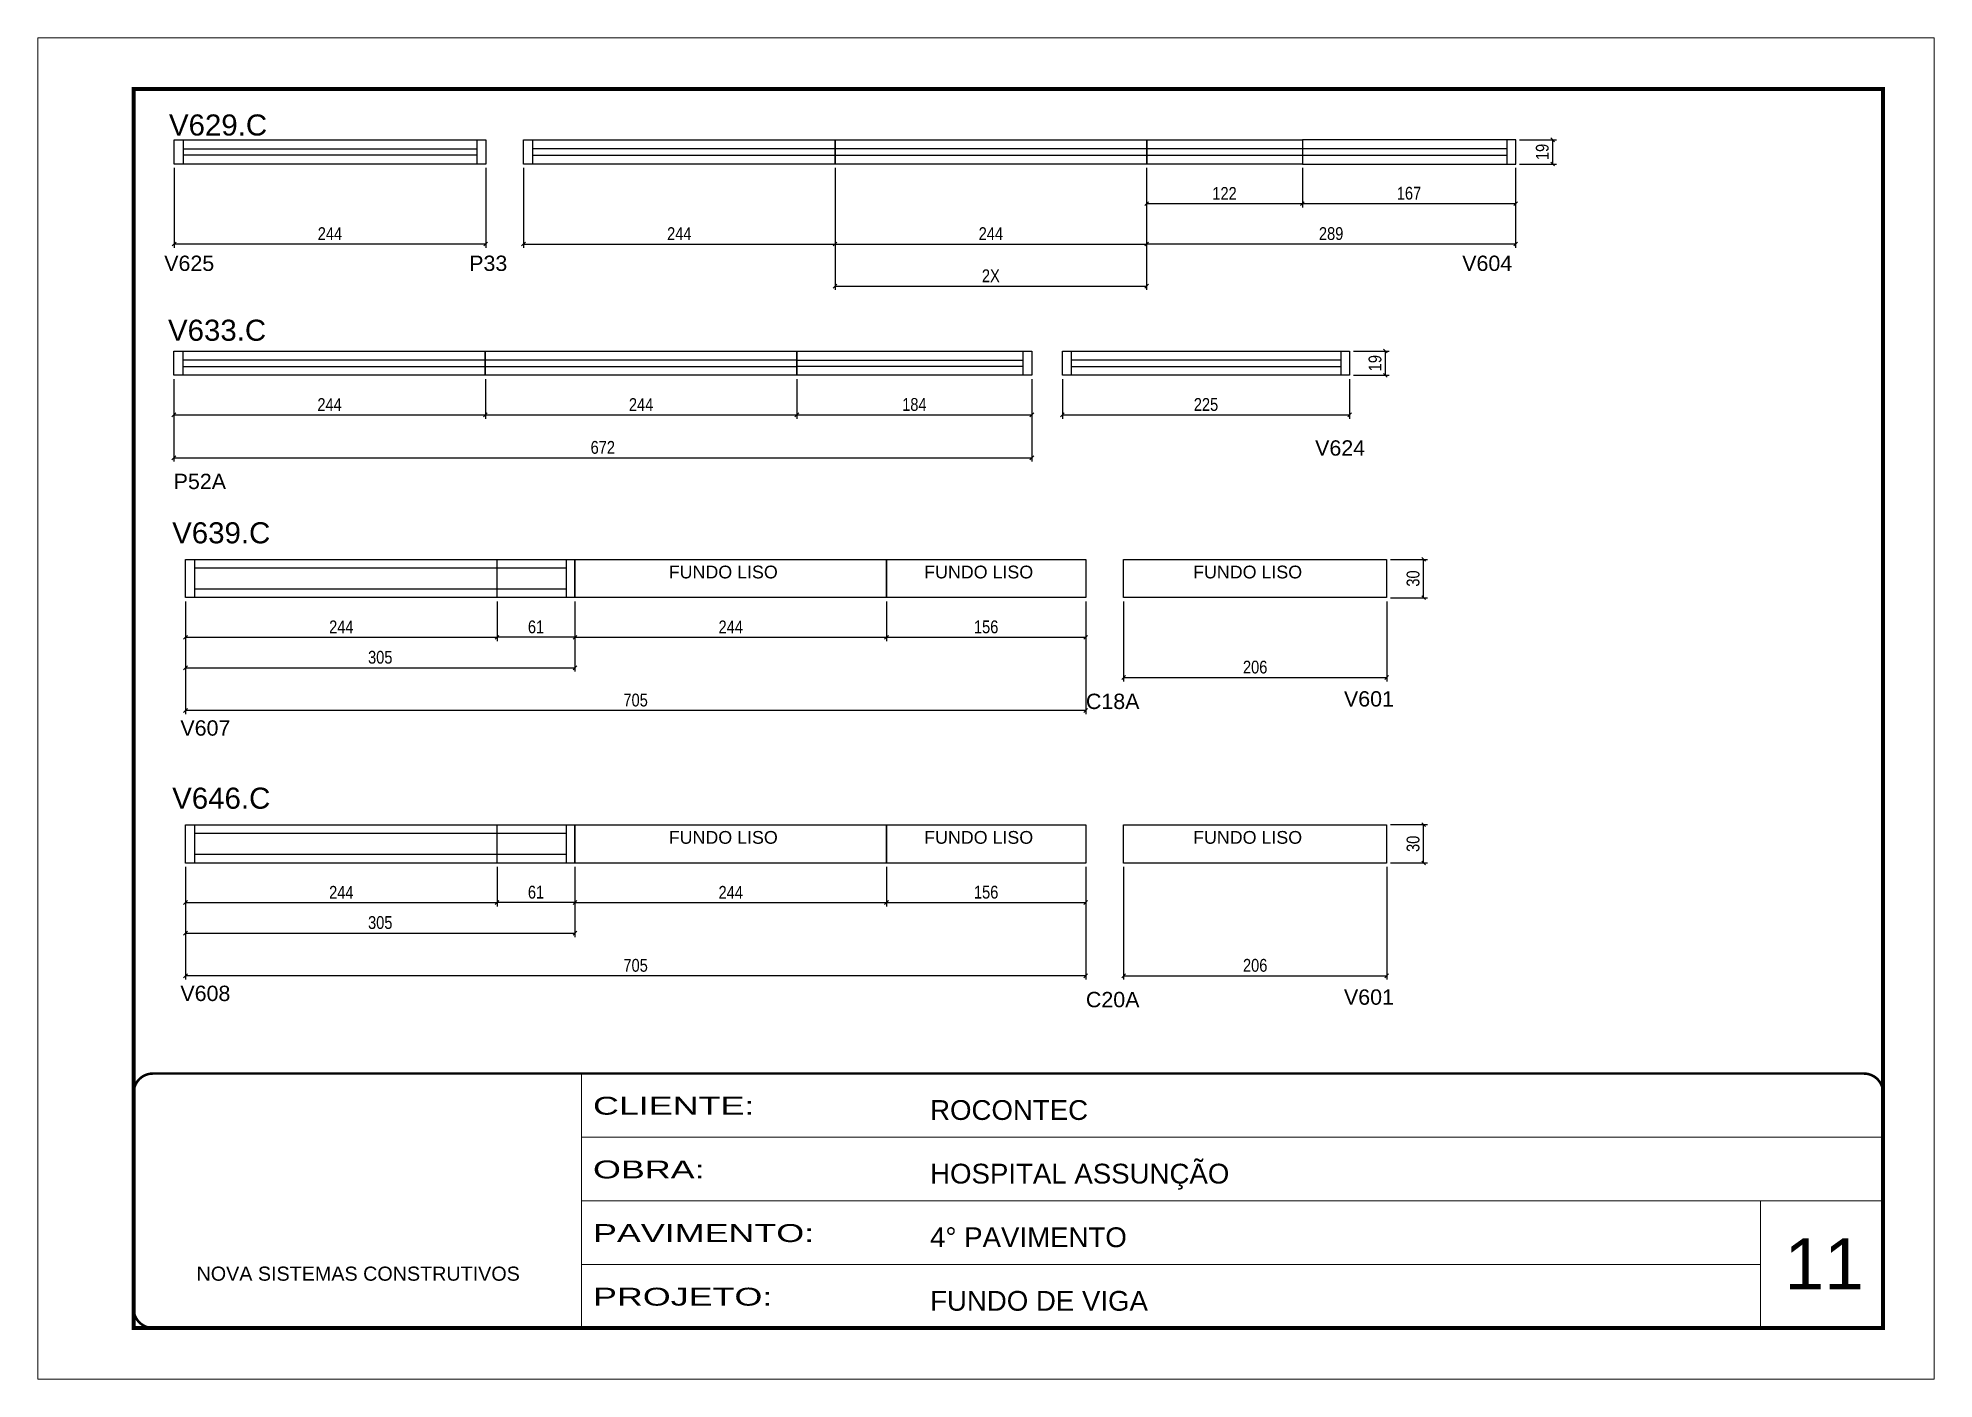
# Model space of a CAD drawing. Extents: x 3111 to 9365, y 861 to 5356.
# Drawn here: x 6295 to 7780, y 2009 to 3059 of the extents above; entities that cross this region are included whole.
import ezdxf

# ---------------------------------------------------------------- set-up
doc = ezdxf.new("R2010")
doc.units = 0
doc.linetypes.add('CONTINUO', pattern=[0])
doc.linetypes.add('DASHED', pattern=[0.75, 0.5, -0.25])
for name, color, linetype in [('5', 5, 'Continuous'), ('COTA', 241, 'Continuous'), ('NOMENCLATURA', 7, 'Continuous'), ('Painéis', 200, 'Continuous'), ('SARR_2.2x7', 40, 'Continuous')]:
    doc.layers.add(name, color=color, linetype=linetype)
for name, color, linetype, lineweight in [('CARIMBO', 255, 'Continuous', 9), ('Folhas', 255, 'Continuous', 9), ('SARRAFO DE PRESSAO', 251, 'DASHED', 9)]:
    doc.layers.add(name, color=color, linetype=linetype, lineweight=lineweight)
doc.styles.add('ARIAL', font='arial.ttf')
doc.styles.add('COTA TECNICA-50', font='techl___.ttf', dxfattribs={"height": 10})
doc.styles.get("Standard").update_dxf_attribs({"font": 'arial.ttf'})
doc.styles.add('Tecnologia', font='')
doc.styles.get('Tecnologia').set_extended_font_data('Forgotten Futurist')
doc.dimstyles.new('COTA PAINEL-50', dxfattribs={"dimtxt": 10, "dimasz": 3, "dimexe": 3, "dimexo": 3, "dimgap": 3, "dimtad": 1, "dimdec": 1, "dimzin": 12, "dimdsep": 46, "dimtxsty": 'COTA TECNICA-50', "dimblk1": 'OBLIQUE', "dimblk2": 'OBLIQUE', "dimsah": 1, "dimcen": 0.9, "dimclrd": 4, "dimclre": 4, "dimclrt": 240, "dimadec": 1, "dimazin": 3, "dimtfac": 1, "dimtdec": 1, "dimtmove": 0, "dimatfit": 3, "dimfxl": 1, "dimtolj": 1, "dimtzin": 12, "dimarcsym": 0})

msp = doc.modelspace()

# ---------------------------------------------------------------- texts
at = {"color": 0, "linetype": 'Continuous', "ltscale": 5, "style": 'ARIAL'}
for p in [(6788.55, 2636.19), (6988.57, 2636.19), (7199.2, 2636.19), (6788.55, 2428.43), (6988.57, 2428.43), (7199.2, 2428.43)]:
    msp.add_text('FUNDO LISO', height=10, dxfattribs=at).set_placement(p)
at = {"layer": '5', "linetype": 'Continuous'}
for s, p in [('V625', (6393.41, 2876.91)), ('P33', (6632.25, 2876.91)), ('V604', (7409.96, 2876.91)), ('V624', (7294.76, 2732.32)), ('P52A', (6400.81, 2706.13)), ('C18A', (7115.25, 2533.94)), ('V601', (7317.34, 2535.89)), ('V607', (6406.07, 2513.08)), ('V608', (6406.07, 2305.32)), ('C20A', (7115.25, 2300.46)), ('V601', (7317.34, 2302.42))]:
    msp.add_text(s, height=12, rotation=359.99996, dxfattribs=at).set_placement(p)
at = {"layer": 'CARIMBO', "style": 'ARIAL'}
msp.add_text('11', height=40, dxfattribs=at).set_placement((7662.36, 2079.49))
at = {"layer": 'NOMENCLATURA', "linetype": 'Continuous'}
for s, p in [('V629.C', (6397.13, 2982.93)), ('V633.C', (6396.37, 2822.26)), ('V639.C', (6399.64, 2663.64)), ('V646.C', (6399.64, 2455.88))]:
    msp.add_text(s, height=16.5, dxfattribs=at).set_placement(p)

# ---------------------------------------------------------------- blocks, each defined once
blk = doc.blocks.new('9999999999')
at = {"color": 30, "linetype": 'CONTINUO'}
for p, q in [((98564.6, 34230.2), (98564.6, 34429.4)), ((98564.6, 34379.6), (99584, 34379.6)), ((98564.6, 34329.8), (99488, 34329.8)), ((99584, 34329.8), (99488, 34329.8)), ((99488, 34329.8), (99488, 34230.2)), ((98564.6, 34280), (99488, 34280))]:
    blk.add_line(p, q, dxfattribs=at)
at = {"color": 30, "linetype": 'CONTINUO', "const_width": 2}
blk.add_lwpolyline([(99584, 34230.2), (99584, 34414.4, 0.414214), (99569, 34429.4), (98229, 34429.4, 0.414214), (98214, 34414.4), (98214, 34245.2, 0.414214), (98229, 34230.2), (99584, 34230.2)], format="xyb", dxfattribs=at)
at = {"layer": 'Folhas'}
blk.add_lwpolyline([(98139, 34190.2), (99624, 34190.2), (99624, 35240.2), (98139, 35240.2)], close=True, dxfattribs=at)
at = {"layer": 'Folhas', "color": 30, "const_width": 3}
blk.add_lwpolyline([(98214, 34230.2), (99584, 34230.2), (99584, 35200.2), (98214, 35200.2)], close=True, dxfattribs=at)
at = {"color": 7, "linetype": 'Continuous', "ltscale": 5, "style": 'ARIAL'}
for s, height, p in [('ROCONTEC', 15.48, (98837.7, 34393.1)), ('HOSPITAL ASSUNÇÃO', 15.483, (98837.7, 34343.3)), ('4° PAVIMENTO', 15.483, (98837.7, 34293.5)), ('NOVA SISTEMAS CONSTRUTIVOS', 11.059, (98263.2, 34267.2)), ('FUNDO DE VIGA', 15.483, (98837.7, 34243.7))]:
    blk.add_text(s, height=height, dxfattribs=at).set_placement(p)
at = {"layer": 'Folhas', "color": 7, "style": 'Tecnologia', "width": 1.5}
for s, p in [('CLIENTE:', (98573.7, 34397.2)), ('OBRA:', (98573.7, 34347.3)), ('PAVIMENTO:', (98573.7, 34297.5)), ('PROJETO:', (98573.7, 34247.7))]:
    blk.add_text(s, height=14, dxfattribs=at).set_placement(p)
blk = doc.blocks.new('_Oblique')
at = {"color": 0, "linetype": 'ByBlock', "lineweight": -2}
blk.add_line((-0.5, -0.5), (0.5, 0.5), dxfattribs=at)
blk = doc.blocks.new('*D224')
at = {"layer": 'COTA', "color": 4, "linetype": 'ByBlock', "lineweight": -2, "transparency": 16777216}
for p, q in [((6401.2, 2957.6), (6401.2, 2895)), ((6645.2, 2957.6), (6645.2, 2895)), ((6645.2, 2898), (6401.2, 2898))]:
    blk.add_line(p, q, dxfattribs=at)
at = {"layer": 'Defpoints', "color": 0, "linetype": 'ByBlock', "transparency": 16777216}
for p in [(6401.2, 2960.6), (6645.2, 2960.6), (6401.2, 2898)]:
    blk.add_point(p, dxfattribs=at)
at = {"layer": 'COTA', "color": 4, "linetype": 'ByBlock', "lineweight": -2, "transparency": 16777216, "xscale": 3, "yscale": 3, "zscale": 3}
for p, rotation in [((6401.2, 2898), 180.0000000074936), ((6645.2, 2898), 7.4936057e-09)]:
    blk.add_blockref('_Oblique', p, dxfattribs=dict(at, rotation=rotation))
at = {"layer": 'COTA', "color": 240, "linetype": 'ByBlock', "transparency": 16777216, "insert": (6523.2, 2906.1), "char_height": 10, "attachment_point": 5, "rotation": 0, "style": 'COTA TECNICA-50'}
blk.add_mtext('\\A1;244', dxfattribs=at)
blk = doc.blocks.new('*D225')
at = {"layer": 'COTA', "color": 4, "linetype": 'ByBlock', "lineweight": -2, "transparency": 16777216}
for p, q in [((6674.8, 2957.6), (6674.8, 2895)), ((6918.8, 2957.6), (6918.8, 2895)), ((6674.8, 2898), (6918.8, 2898))]:
    blk.add_line(p, q, dxfattribs=at)
at = {"layer": 'Defpoints', "color": 0, "linetype": 'ByBlock', "transparency": 16777216}
for p in [(6674.8, 2960.6), (6918.8, 2960.6), (6918.8, 2898)]:
    blk.add_point(p, dxfattribs=at)
at = {"layer": 'COTA', "color": 4, "linetype": 'ByBlock', "lineweight": -2, "transparency": 16777216, "xscale": 3, "yscale": 3, "zscale": 3, "rotation": 180}
blk.add_blockref('_Oblique', (6674.8, 2898), dxfattribs=at)
at = {"layer": 'COTA', "color": 4, "linetype": 'ByBlock', "lineweight": -2, "transparency": 16777216, "xscale": 3, "yscale": 3, "zscale": 3}
blk.add_blockref('_Oblique', (6918.8, 2898), dxfattribs=at)
at = {"layer": 'COTA', "color": 240, "linetype": 'ByBlock', "transparency": 16777216, "insert": (6796.8, 2906.1), "char_height": 10, "attachment_point": 5, "style": 'COTA TECNICA-50'}
blk.add_mtext('\\A1;244', dxfattribs=at)
blk = doc.blocks.new('*D197')
at = {"layer": 'COTA', "color": 4, "linetype": 'ByBlock', "lineweight": -2, "transparency": 16777216}
for p, q in [((6918.8, 2957.6), (6918.8, 2895)), ((7162.8, 2957.6), (7162.8, 2895)), ((6918.8, 2898), (7162.8, 2898))]:
    blk.add_line(p, q, dxfattribs=at)
at = {"layer": 'Defpoints', "color": 0, "linetype": 'ByBlock', "transparency": 16777216}
for p in [(6918.8, 2960.6), (7162.8, 2960.6), (7162.8, 2898)]:
    blk.add_point(p, dxfattribs=at)
at = {"layer": 'COTA', "color": 4, "linetype": 'ByBlock', "lineweight": -2, "transparency": 16777216, "xscale": 3, "yscale": 3, "zscale": 3, "rotation": 180}
blk.add_blockref('_Oblique', (6918.8, 2898), dxfattribs=at)
at = {"layer": 'COTA', "color": 4, "linetype": 'ByBlock', "lineweight": -2, "transparency": 16777216, "xscale": 3, "yscale": 3, "zscale": 3}
blk.add_blockref('_Oblique', (7162.8, 2898), dxfattribs=at)
at = {"layer": 'COTA', "color": 240, "linetype": 'ByBlock', "transparency": 16777216, "insert": (7040.8, 2906.1), "char_height": 10, "attachment_point": 5, "style": 'COTA TECNICA-50'}
blk.add_mtext('\\A1;244', dxfattribs=at)
blk = doc.blocks.new('*D226')
at = {"layer": 'COTA', "color": 4, "linetype": 'ByBlock', "lineweight": -2, "transparency": 16777216}
for p, q in [((6888.9, 2792.2), (6888.9, 2761.2)), ((7072.9, 2792.2), (7072.9, 2761.2)), ((6888.9, 2764.2), (7072.9, 2764.2))]:
    blk.add_line(p, q, dxfattribs=at)
at = {"layer": 'Defpoints', "color": 0, "linetype": 'ByBlock', "transparency": 16777216}
for p in [(6888.9, 2795.2), (7072.9, 2795.2), (7072.9, 2764.2)]:
    blk.add_point(p, dxfattribs=at)
at = {"layer": 'COTA', "color": 4, "linetype": 'ByBlock', "lineweight": -2, "transparency": 16777216, "xscale": 3, "yscale": 3, "zscale": 3, "rotation": 180}
blk.add_blockref('_Oblique', (6888.9, 2764.2), dxfattribs=at)
at = {"layer": 'COTA', "color": 4, "linetype": 'ByBlock', "lineweight": -2, "transparency": 16777216, "xscale": 3, "yscale": 3, "zscale": 3}
blk.add_blockref('_Oblique', (7072.9, 2764.2), dxfattribs=at)
at = {"layer": 'COTA', "color": 240, "linetype": 'ByBlock', "transparency": 16777216, "insert": (6980.9, 2772.3), "char_height": 10, "attachment_point": 5, "style": 'COTA TECNICA-50'}
blk.add_mtext('\\A1;184', dxfattribs=at)
blk = doc.blocks.new('*D227')
at = {"layer": 'COTA', "color": 4, "linetype": 'ByBlock', "lineweight": -2, "transparency": 16777216}
for p, q in [((6400.9, 2792.2), (6400.9, 2761.2)), ((6644.9, 2792.2), (6644.9, 2761.2)), ((6400.9, 2764.2), (6644.9, 2764.2))]:
    blk.add_line(p, q, dxfattribs=at)
at = {"layer": 'Defpoints', "color": 0, "linetype": 'ByBlock', "transparency": 16777216}
for p in [(6400.9, 2795.2), (6644.9, 2795.2), (6644.9, 2764.2)]:
    blk.add_point(p, dxfattribs=at)
at = {"layer": 'COTA', "color": 4, "linetype": 'ByBlock', "lineweight": -2, "transparency": 16777216, "xscale": 3, "yscale": 3, "zscale": 3, "rotation": 180}
blk.add_blockref('_Oblique', (6400.9, 2764.2), dxfattribs=at)
at = {"layer": 'COTA', "color": 4, "linetype": 'ByBlock', "lineweight": -2, "transparency": 16777216, "xscale": 3, "yscale": 3, "zscale": 3}
blk.add_blockref('_Oblique', (6644.9, 2764.2), dxfattribs=at)
at = {"layer": 'COTA', "color": 240, "linetype": 'ByBlock', "transparency": 16777216, "insert": (6522.9, 2772.3), "char_height": 10, "attachment_point": 5, "style": 'COTA TECNICA-50'}
blk.add_mtext('\\A1;244', dxfattribs=at)
blk = doc.blocks.new('*D198')
at = {"layer": 'COTA', "color": 4, "linetype": 'ByBlock', "lineweight": -2, "transparency": 16777216}
for p, q in [((6644.9, 2792.2), (6644.9, 2761.2)), ((6888.9, 2792.2), (6888.9, 2761.2)), ((6644.9, 2764.2), (6888.9, 2764.2))]:
    blk.add_line(p, q, dxfattribs=at)
at = {"layer": 'Defpoints', "color": 0, "linetype": 'ByBlock', "transparency": 16777216}
for p in [(6644.9, 2795.2), (6888.9, 2795.2), (6888.9, 2764.2)]:
    blk.add_point(p, dxfattribs=at)
at = {"layer": 'COTA', "color": 4, "linetype": 'ByBlock', "lineweight": -2, "transparency": 16777216, "xscale": 3, "yscale": 3, "zscale": 3, "rotation": 180}
blk.add_blockref('_Oblique', (6644.9, 2764.2), dxfattribs=at)
at = {"layer": 'COTA', "color": 4, "linetype": 'ByBlock', "lineweight": -2, "transparency": 16777216, "xscale": 3, "yscale": 3, "zscale": 3}
blk.add_blockref('_Oblique', (6888.9, 2764.2), dxfattribs=at)
at = {"layer": 'COTA', "color": 240, "linetype": 'ByBlock', "transparency": 16777216, "insert": (6766.9, 2772.3), "char_height": 10, "attachment_point": 5, "style": 'COTA TECNICA-50'}
blk.add_mtext('\\A1;244', dxfattribs=at)
blk = doc.blocks.new('*D210')
at = {"layer": 'COTA', "color": 4, "linetype": 'ByBlock', "lineweight": -2, "transparency": 16777216}
for p, q in [((7324.8, 2814.2), (7352.8, 2814.2)), ((7349.8, 2795.2), (7349.8, 2814.2)), ((7324.8, 2795.2), (7352.8, 2795.2))]:
    blk.add_line(p, q, dxfattribs=at)
at = {"layer": 'Defpoints', "color": 0, "linetype": 'ByBlock', "transparency": 16777216}
for p in [(7321.8, 2814.2), (7349.8, 2814.2), (7321.8, 2795.2)]:
    blk.add_point(p, dxfattribs=at)
at = {"layer": 'COTA', "color": 4, "linetype": 'ByBlock', "lineweight": -2, "transparency": 16777216, "xscale": 3, "yscale": 3, "zscale": 3}
for p, rotation in [((7349.8, 2814.2), 90), ((7349.8, 2795.2), 270)]:
    blk.add_blockref('_Oblique', p, dxfattribs=dict(at, rotation=rotation))
at = {"layer": 'COTA', "color": 240, "linetype": 'ByBlock', "transparency": 16777216, "insert": (7341.7, 2804.7), "char_height": 10, "attachment_point": 5, "rotation": 90, "style": 'COTA TECNICA-50'}
blk.add_mtext('\\A1;19', dxfattribs=at)
blk = doc.blocks.new('*D237')
at = {"layer": 'COTA', "color": 4, "linetype": 'ByBlock', "lineweight": -2, "transparency": 16777216}
for p, q in [((6959.1, 2618.1), (6959.1, 2587.1)), ((7115.1, 2618.1), (7115.1, 2587.1)), ((6959.1, 2590.1), (7115.1, 2590.1))]:
    blk.add_line(p, q, dxfattribs=at)
at = {"layer": 'Defpoints', "color": 0, "linetype": 'ByBlock', "transparency": 16777216}
for p in [(6959.1, 2621.1), (7115.1, 2621.1), (7115.1, 2590.1)]:
    blk.add_point(p, dxfattribs=at)
at = {"layer": 'COTA', "color": 4, "linetype": 'ByBlock', "lineweight": -2, "transparency": 16777216, "xscale": 3, "yscale": 3, "zscale": 3, "rotation": 180}
blk.add_blockref('_Oblique', (6959.1, 2590.1), dxfattribs=at)
at = {"layer": 'COTA', "color": 4, "linetype": 'ByBlock', "lineweight": -2, "transparency": 16777216, "xscale": 3, "yscale": 3, "zscale": 3}
blk.add_blockref('_Oblique', (7115.1, 2590.1), dxfattribs=at)
at = {"layer": 'COTA', "color": 240, "linetype": 'ByBlock', "transparency": 16777216, "insert": (7037.1, 2598.2), "char_height": 10, "attachment_point": 5, "style": 'COTA TECNICA-50'}
blk.add_mtext('\\A1;156', dxfattribs=at)
blk = doc.blocks.new('*D238')
at = {"layer": 'COTA', "color": 4, "linetype": 'ByBlock', "lineweight": -2, "transparency": 16777216}
for p, q in [((6410.1, 2618.1), (6410.1, 2587.1)), ((6654.1, 2618.1), (6654.1, 2587.1)), ((6410.1, 2590.1), (6654.1, 2590.1))]:
    blk.add_line(p, q, dxfattribs=at)
at = {"layer": 'Defpoints', "color": 0, "linetype": 'ByBlock', "transparency": 16777216}
for p in [(6410.1, 2621.1), (6654.1, 2621.1), (6654.1, 2590.1)]:
    blk.add_point(p, dxfattribs=at)
at = {"layer": 'COTA', "color": 4, "linetype": 'ByBlock', "lineweight": -2, "transparency": 16777216, "xscale": 3, "yscale": 3, "zscale": 3, "rotation": 180}
blk.add_blockref('_Oblique', (6410.1, 2590.1), dxfattribs=at)
at = {"layer": 'COTA', "color": 4, "linetype": 'ByBlock', "lineweight": -2, "transparency": 16777216, "xscale": 3, "yscale": 3, "zscale": 3}
blk.add_blockref('_Oblique', (6654.1, 2590.1), dxfattribs=at)
at = {"layer": 'COTA', "color": 240, "linetype": 'ByBlock', "transparency": 16777216, "insert": (6532.1, 2598.2), "char_height": 10, "attachment_point": 5, "style": 'COTA TECNICA-50'}
blk.add_mtext('\\A1;244', dxfattribs=at)
blk = doc.blocks.new('*D211')
at = {"layer": 'COTA', "color": 4, "linetype": 'ByBlock', "lineweight": -2, "transparency": 16777216}
for p, q in [((6715.1, 2618.1), (6715.1, 2587.1)), ((6959.1, 2618.1), (6959.1, 2587.1)), ((6715.1, 2590.1), (6959.1, 2590.1))]:
    blk.add_line(p, q, dxfattribs=at)
at = {"layer": 'Defpoints', "color": 0, "linetype": 'ByBlock', "transparency": 16777216}
for p in [(6715.1, 2621.1), (6959.1, 2621.1), (6959.1, 2590.1)]:
    blk.add_point(p, dxfattribs=at)
at = {"layer": 'COTA', "color": 4, "linetype": 'ByBlock', "lineweight": -2, "transparency": 16777216, "xscale": 3, "yscale": 3, "zscale": 3, "rotation": 180}
blk.add_blockref('_Oblique', (6715.1, 2590.1), dxfattribs=at)
at = {"layer": 'COTA', "color": 4, "linetype": 'ByBlock', "lineweight": -2, "transparency": 16777216, "xscale": 3, "yscale": 3, "zscale": 3}
blk.add_blockref('_Oblique', (6959.1, 2590.1), dxfattribs=at)
at = {"layer": 'COTA', "color": 240, "linetype": 'ByBlock', "transparency": 16777216, "insert": (6837.1, 2598.2), "char_height": 10, "attachment_point": 5, "style": 'COTA TECNICA-50'}
blk.add_mtext('\\A1;244', dxfattribs=at)
blk = doc.blocks.new('*D212')
at = {"layer": 'COTA', "color": 4, "linetype": 'ByBlock', "lineweight": -2, "transparency": 16777216}
for p, q in [((6410.1, 2618.1), (6410.1, 2529.8)), ((7115.1, 2618.1), (7115.1, 2529.8)), ((7115.1, 2532.8), (6410.1, 2532.8))]:
    blk.add_line(p, q, dxfattribs=at)
at = {"layer": 'Defpoints', "color": 0, "linetype": 'ByBlock', "transparency": 16777216}
for p in [(6410.1, 2621.1), (7115.1, 2621.1), (6410.1, 2532.8)]:
    blk.add_point(p, dxfattribs=at)
at = {"layer": 'COTA', "color": 4, "linetype": 'ByBlock', "lineweight": -2, "transparency": 16777216, "xscale": 3, "yscale": 3, "zscale": 3, "rotation": 180}
blk.add_blockref('_Oblique', (6410.1, 2532.8), dxfattribs=at)
at = {"layer": 'COTA', "color": 4, "linetype": 'ByBlock', "lineweight": -2, "transparency": 16777216, "xscale": 3, "yscale": 3, "zscale": 3}
blk.add_blockref('_Oblique', (7115.1, 2532.8), dxfattribs=at)
at = {"layer": 'COTA', "color": 240, "linetype": 'ByBlock', "transparency": 16777216, "insert": (6762.6, 2540.9), "char_height": 10, "attachment_point": 5, "style": 'COTA TECNICA-50'}
blk.add_mtext('\\A1;705', dxfattribs=at)
blk = doc.blocks.new('*D213')
at = {"layer": 'COTA', "color": 4, "linetype": 'ByBlock', "lineweight": -2, "transparency": 16777216}
for p, q in [((7144.8, 2618.1), (7144.8, 2555.6)), ((7350.8, 2618.1), (7350.8, 2555.6)), ((7144.8, 2558.6), (7350.8, 2558.6))]:
    blk.add_line(p, q, dxfattribs=at)
at = {"layer": 'Defpoints', "color": 0, "linetype": 'ByBlock', "transparency": 16777216}
for p in [(7144.8, 2621.1), (7350.8, 2621.1), (7350.8, 2558.6)]:
    blk.add_point(p, dxfattribs=at)
at = {"layer": 'COTA', "color": 4, "linetype": 'ByBlock', "lineweight": -2, "transparency": 16777216, "xscale": 3, "yscale": 3, "zscale": 3, "rotation": 180}
blk.add_blockref('_Oblique', (7144.8, 2558.6), dxfattribs=at)
at = {"layer": 'COTA', "color": 4, "linetype": 'ByBlock', "lineweight": -2, "transparency": 16777216, "xscale": 3, "yscale": 3, "zscale": 3}
blk.add_blockref('_Oblique', (7350.8, 2558.6), dxfattribs=at)
at = {"layer": 'COTA', "color": 240, "linetype": 'ByBlock', "transparency": 16777216, "insert": (7247.8, 2566.7), "char_height": 10, "attachment_point": 5, "style": 'COTA TECNICA-50'}
blk.add_mtext('\\A1;206', dxfattribs=at)
blk = doc.blocks.new('*D214')
at = {"layer": 'COTA', "color": 4, "linetype": 'ByBlock', "lineweight": -2, "transparency": 16777216}
for p, q in [((7353.8, 2651.1), (7382.7, 2651.1)), ((7379.7, 2621.1), (7379.7, 2651.1)), ((7353.8, 2621.1), (7382.7, 2621.1))]:
    blk.add_line(p, q, dxfattribs=at)
at = {"layer": 'Defpoints', "color": 0, "linetype": 'ByBlock', "transparency": 16777216}
for p in [(7350.8, 2651.1), (7379.7, 2651.1), (7350.8, 2621.1)]:
    blk.add_point(p, dxfattribs=at)
at = {"layer": 'COTA', "color": 4, "linetype": 'ByBlock', "lineweight": -2, "transparency": 16777216, "xscale": 3, "yscale": 3, "zscale": 3}
for p, rotation in [((7379.7, 2651.1), 90), ((7379.7, 2621.1), 270)]:
    blk.add_blockref('_Oblique', p, dxfattribs=dict(at, rotation=rotation))
at = {"layer": 'COTA', "color": 240, "linetype": 'ByBlock', "transparency": 16777216, "insert": (7371.5, 2636.1), "char_height": 10, "attachment_point": 5, "rotation": 90, "style": 'COTA TECNICA-50'}
blk.add_mtext('\\A1;30', dxfattribs=at)
blk = doc.blocks.new('*D223')
at = {"layer": 'COTA', "color": 4, "linetype": 'ByBlock', "lineweight": -2, "transparency": 16777216}
for p, q in [((6400.9, 2792.2), (6400.9, 2727.6)), ((7072.9, 2792.2), (7072.9, 2727.6)), ((6400.9, 2730.6), (7072.9, 2730.6))]:
    blk.add_line(p, q, dxfattribs=at)
at = {"layer": 'Defpoints', "color": 0, "linetype": 'ByBlock', "transparency": 16777216}
for p in [(6400.9, 2795.2), (7072.9, 2795.2), (7072.9, 2730.6)]:
    blk.add_point(p, dxfattribs=at)
at = {"layer": 'COTA', "color": 4, "linetype": 'ByBlock', "lineweight": -2, "transparency": 16777216, "xscale": 3, "yscale": 3, "zscale": 3, "rotation": 180}
blk.add_blockref('_Oblique', (6400.9, 2730.6), dxfattribs=at)
at = {"layer": 'COTA', "color": 4, "linetype": 'ByBlock', "lineweight": -2, "transparency": 16777216, "xscale": 3, "yscale": 3, "zscale": 3}
blk.add_blockref('_Oblique', (7072.9, 2730.6), dxfattribs=at)
at = {"layer": 'COTA', "color": 240, "linetype": 'ByBlock', "transparency": 16777216, "insert": (6736.9, 2738.7), "char_height": 10, "attachment_point": 5, "style": 'COTA TECNICA-50'}
blk.add_mtext('\\A1;672', dxfattribs=at)
blk = doc.blocks.new('*D246')
at = {"layer": 'COTA', "color": 4, "linetype": 'ByBlock', "lineweight": -2, "transparency": 16777216}
for p, q in [((7096.8, 2792.2), (7096.8, 2761.2)), ((7321.8, 2792.2), (7321.8, 2761.2)), ((7096.8, 2764.2), (7321.8, 2764.2))]:
    blk.add_line(p, q, dxfattribs=at)
at = {"layer": 'Defpoints', "color": 0, "linetype": 'ByBlock', "transparency": 16777216}
for p in [(7096.8, 2795.2), (7321.8, 2795.2), (7321.8, 2764.2)]:
    blk.add_point(p, dxfattribs=at)
at = {"layer": 'COTA', "color": 4, "linetype": 'ByBlock', "lineweight": -2, "transparency": 16777216, "xscale": 3, "yscale": 3, "zscale": 3, "rotation": 180}
blk.add_blockref('_Oblique', (7096.8, 2764.2), dxfattribs=at)
at = {"layer": 'COTA', "color": 4, "linetype": 'ByBlock', "lineweight": -2, "transparency": 16777216, "xscale": 3, "yscale": 3, "zscale": 3}
blk.add_blockref('_Oblique', (7321.8, 2764.2), dxfattribs=at)
at = {"layer": 'COTA', "color": 240, "linetype": 'ByBlock', "transparency": 16777216, "insert": (7209.3, 2772.3), "char_height": 10, "attachment_point": 5, "style": 'COTA TECNICA-50'}
blk.add_mtext('\\A1;225', dxfattribs=at)
blk = doc.blocks.new('*D247')
at = {"layer": 'COTA', "color": 4, "linetype": 'ByBlock', "lineweight": -2, "transparency": 16777216}
for p, q in [((7162.8, 2957.6), (7162.8, 2926.6)), ((7284.8, 2957.6), (7284.8, 2926.6)), ((7162.8, 2929.6), (7284.8, 2929.6))]:
    blk.add_line(p, q, dxfattribs=at)
at = {"layer": 'Defpoints', "color": 0, "linetype": 'ByBlock', "transparency": 16777216}
for p in [(7162.8, 2960.6), (7284.8, 2960.6), (7284.8, 2929.6)]:
    blk.add_point(p, dxfattribs=at)
at = {"layer": 'COTA', "color": 4, "linetype": 'ByBlock', "lineweight": -2, "transparency": 16777216, "xscale": 3, "yscale": 3, "zscale": 3}
for p, rotation in [((7162.8, 2929.6), 180.0000727987055), ((7284.8, 2929.6), 7.27987054382e-05)]:
    blk.add_blockref('_Oblique', p, dxfattribs=dict(at, rotation=rotation))
at = {"layer": 'COTA', "color": 240, "linetype": 'ByBlock', "transparency": 16777216, "insert": (7223.8, 2937.6), "char_height": 10, "attachment_point": 5, "rotation": 0.0001, "style": 'COTA TECNICA-50'}
blk.add_mtext('\\A1;122', dxfattribs=at)
blk = doc.blocks.new('*D248')
at = {"layer": 'COTA', "color": 4, "linetype": 'ByBlock', "lineweight": -2, "transparency": 16777216}
for p, q in [((7284.8, 2957.6), (7284.8, 2926.6)), ((7451.8, 2957.6), (7451.8, 2926.6)), ((7284.8, 2929.6), (7451.8, 2929.6))]:
    blk.add_line(p, q, dxfattribs=at)
at = {"layer": 'Defpoints', "color": 0, "linetype": 'ByBlock', "transparency": 16777216}
for p in [(7284.8, 2960.6), (7451.8, 2960.6), (7451.8, 2929.6)]:
    blk.add_point(p, dxfattribs=at)
at = {"layer": 'COTA', "color": 4, "linetype": 'ByBlock', "lineweight": -2, "transparency": 16777216, "xscale": 3, "yscale": 3, "zscale": 3, "rotation": 180}
blk.add_blockref('_Oblique', (7284.8, 2929.6), dxfattribs=at)
at = {"layer": 'COTA', "color": 4, "linetype": 'ByBlock', "lineweight": -2, "transparency": 16777216, "xscale": 3, "yscale": 3, "zscale": 3}
blk.add_blockref('_Oblique', (7451.8, 2929.6), dxfattribs=at)
at = {"layer": 'COTA', "color": 240, "linetype": 'ByBlock', "transparency": 16777216, "insert": (7368.3, 2937.7), "char_height": 10, "attachment_point": 5, "style": 'COTA TECNICA-50'}
blk.add_mtext('\\A1;167', dxfattribs=at)
blk = doc.blocks.new('*D249')
at = {"layer": 'COTA', "color": 4, "linetype": 'ByBlock', "lineweight": -2, "transparency": 16777216}
for p, q in [((7162.8, 2957.6), (7162.8, 2895)), ((7451.8, 2957.6), (7451.8, 2895)), ((7451.8, 2898), (7162.8, 2898))]:
    blk.add_line(p, q, dxfattribs=at)
at = {"layer": 'Defpoints', "color": 0, "linetype": 'ByBlock', "transparency": 16777216}
for p in [(7162.8, 2960.6), (7451.8, 2960.6), (7162.8, 2898)]:
    blk.add_point(p, dxfattribs=at)
at = {"layer": 'COTA', "color": 4, "linetype": 'ByBlock', "lineweight": -2, "transparency": 16777216, "xscale": 3, "yscale": 3, "zscale": 3, "rotation": 180}
blk.add_blockref('_Oblique', (7162.8, 2898), dxfattribs=at)
at = {"layer": 'COTA', "color": 4, "linetype": 'ByBlock', "lineweight": -2, "transparency": 16777216, "xscale": 3, "yscale": 3, "zscale": 3}
blk.add_blockref('_Oblique', (7451.8, 2898), dxfattribs=at)
at = {"layer": 'COTA', "color": 240, "linetype": 'ByBlock', "transparency": 16777216, "insert": (7307.3, 2906.1), "char_height": 10, "attachment_point": 5, "style": 'COTA TECNICA-50'}
blk.add_mtext('\\A1;289', dxfattribs=at)
blk = doc.blocks.new('*D228')
at = {"layer": 'COTA', "color": 4, "linetype": 'ByBlock', "lineweight": -2, "transparency": 16777216}
for p, q in [((7454.8, 2979.6), (7483.8, 2979.6)), ((7480.8, 2960.6), (7480.8, 2979.6)), ((7454.8, 2960.6), (7483.8, 2960.6))]:
    blk.add_line(p, q, dxfattribs=at)
at = {"layer": 'Defpoints', "color": 0, "linetype": 'ByBlock', "transparency": 16777216}
for p in [(7451.8, 2979.6), (7480.8, 2979.6), (7451.8, 2960.6)]:
    blk.add_point(p, dxfattribs=at)
at = {"layer": 'COTA', "color": 4, "linetype": 'ByBlock', "lineweight": -2, "transparency": 16777216, "xscale": 3, "yscale": 3, "zscale": 3}
for p, rotation in [((7480.8, 2979.6), 90), ((7480.8, 2960.6), 270)]:
    blk.add_blockref('_Oblique', p, dxfattribs=dict(at, rotation=rotation))
at = {"layer": 'COTA', "color": 240, "linetype": 'ByBlock', "transparency": 16777216, "insert": (7472.7, 2970.1), "char_height": 10, "attachment_point": 5, "rotation": 90, "style": 'COTA TECNICA-50'}
blk.add_mtext('\\A1;19', dxfattribs=at)
blk = doc.blocks.new('*D229')
at = {"layer": 'COTA', "color": 4, "linetype": 'ByBlock', "lineweight": -2, "transparency": 16777216}
for p, q in [((6918.8, 2957.6), (6918.8, 2862)), ((7162.8, 2957.6), (7162.8, 2862)), ((6918.8, 2865), (7162.8, 2865))]:
    blk.add_line(p, q, dxfattribs=at)
at = {"layer": 'Defpoints', "color": 0, "linetype": 'ByBlock', "transparency": 16777216}
for p in [(6918.8, 2960.6), (7162.8, 2960.6), (7162.8, 2865)]:
    blk.add_point(p, dxfattribs=at)
at = {"layer": 'COTA', "color": 4, "linetype": 'ByBlock', "lineweight": -2, "transparency": 16777216, "xscale": 3, "yscale": 3, "zscale": 3, "rotation": 180}
blk.add_blockref('_Oblique', (6918.8, 2865), dxfattribs=at)
at = {"layer": 'COTA', "color": 4, "linetype": 'ByBlock', "lineweight": -2, "transparency": 16777216, "xscale": 3, "yscale": 3, "zscale": 3}
blk.add_blockref('_Oblique', (7162.8, 2865), dxfattribs=at)
at = {"layer": 'COTA', "color": 240, "linetype": 'ByBlock', "transparency": 16777216, "insert": (7040.8, 2873.1), "char_height": 10, "attachment_point": 5, "style": 'COTA TECNICA-50'}
blk.add_mtext('\\A1;2X', dxfattribs=at)
blk = doc.blocks.new('*D199')
at = {"layer": 'Defpoints', "color": 0, "linetype": 'ByBlock', "transparency": 16777216}
for p in [(6410.1, 2621.1), (6715.1, 2621.1), (6715.1, 2566.2)]:
    blk.add_point(p, dxfattribs=at)
at = {"layer": 'Painéis', "color": 4, "linetype": 'ByBlock', "lineweight": -2, "transparency": 16777216}
for p, q in [((6410.1, 2618.1), (6410.1, 2563.2)), ((6715.1, 2618.1), (6715.1, 2563.2)), ((6410.1, 2566.2), (6715.1, 2566.2))]:
    blk.add_line(p, q, dxfattribs=at)
at = {"layer": 'Painéis', "color": 4, "linetype": 'ByBlock', "lineweight": -2, "transparency": 16777216, "xscale": 3, "yscale": 3, "zscale": 3, "rotation": 180}
blk.add_blockref('_Oblique', (6410.1, 2566.2), dxfattribs=at)
at = {"layer": 'Painéis', "color": 4, "linetype": 'ByBlock', "lineweight": -2, "transparency": 16777216, "xscale": 3, "yscale": 3, "zscale": 3}
blk.add_blockref('_Oblique', (6715.1, 2566.2), dxfattribs=at)
at = {"layer": 'Painéis', "color": 240, "linetype": 'ByBlock', "transparency": 16777216, "insert": (6562.6, 2574.4), "char_height": 10, "attachment_point": 5, "style": 'COTA TECNICA-50'}
blk.add_mtext('\\A1;305', dxfattribs=at)
blk = doc.blocks.new('*D230')
at = {"layer": 'Defpoints', "color": 0, "linetype": 'ByBlock', "transparency": 16777216}
for p in [(6654.1, 2621.1), (6715.1, 2621.1), (6654.1, 2590.1)]:
    blk.add_point(p, dxfattribs=at)
at = {"layer": 'Painéis', "color": 4, "linetype": 'ByBlock', "lineweight": -2, "transparency": 16777216}
for p, q in [((6654.1, 2618.1), (6654.1, 2587.1)), ((6715.1, 2618.1), (6715.1, 2587.1)), ((6715.1, 2590.1), (6654.1, 2590.1))]:
    blk.add_line(p, q, dxfattribs=at)
at = {"layer": 'Painéis', "color": 4, "linetype": 'ByBlock', "lineweight": -2, "transparency": 16777216, "xscale": 3, "yscale": 3, "zscale": 3, "rotation": 180}
blk.add_blockref('_Oblique', (6654.1, 2590.1), dxfattribs=at)
at = {"layer": 'Painéis', "color": 4, "linetype": 'ByBlock', "lineweight": -2, "transparency": 16777216, "xscale": 3, "yscale": 3, "zscale": 3}
blk.add_blockref('_Oblique', (6715.1, 2590.1), dxfattribs=at)
at = {"layer": 'Painéis', "color": 240, "linetype": 'ByBlock', "transparency": 16777216, "insert": (6684.6, 2598.2), "char_height": 10, "attachment_point": 5, "style": 'COTA TECNICA-50'}
blk.add_mtext('\\A1;61', dxfattribs=at)
blk = doc.blocks.new('*D231')
at = {"layer": 'COTA', "color": 4, "linetype": 'ByBlock', "lineweight": -2, "transparency": 16777216}
for p, q in [((6959.1, 2410.4), (6959.1, 2379.4)), ((7115.1, 2410.4), (7115.1, 2379.4)), ((6959.1, 2382.4), (7115.1, 2382.4))]:
    blk.add_line(p, q, dxfattribs=at)
at = {"layer": 'Defpoints', "color": 0, "linetype": 'ByBlock', "transparency": 16777216}
for p in [(6959.1, 2413.4), (7115.1, 2413.4), (7115.1, 2382.4)]:
    blk.add_point(p, dxfattribs=at)
at = {"layer": 'COTA', "color": 4, "linetype": 'ByBlock', "lineweight": -2, "transparency": 16777216, "xscale": 3, "yscale": 3, "zscale": 3, "rotation": 180}
blk.add_blockref('_Oblique', (6959.1, 2382.4), dxfattribs=at)
at = {"layer": 'COTA', "color": 4, "linetype": 'ByBlock', "lineweight": -2, "transparency": 16777216, "xscale": 3, "yscale": 3, "zscale": 3}
blk.add_blockref('_Oblique', (7115.1, 2382.4), dxfattribs=at)
at = {"layer": 'COTA', "color": 240, "linetype": 'ByBlock', "transparency": 16777216, "insert": (7037.1, 2390.5), "char_height": 10, "attachment_point": 5, "style": 'COTA TECNICA-50'}
blk.add_mtext('\\A1;156', dxfattribs=at)
blk = doc.blocks.new('*D232')
at = {"layer": 'COTA', "color": 4, "linetype": 'ByBlock', "lineweight": -2, "transparency": 16777216}
for p, q in [((6410.1, 2410.4), (6410.1, 2379.4)), ((6654.1, 2410.4), (6654.1, 2379.4)), ((6410.1, 2382.4), (6654.1, 2382.4))]:
    blk.add_line(p, q, dxfattribs=at)
at = {"layer": 'Defpoints', "color": 0, "linetype": 'ByBlock', "transparency": 16777216}
for p in [(6410.1, 2413.4), (6654.1, 2413.4), (6654.1, 2382.4)]:
    blk.add_point(p, dxfattribs=at)
at = {"layer": 'COTA', "color": 4, "linetype": 'ByBlock', "lineweight": -2, "transparency": 16777216, "xscale": 3, "yscale": 3, "zscale": 3, "rotation": 180}
blk.add_blockref('_Oblique', (6410.1, 2382.4), dxfattribs=at)
at = {"layer": 'COTA', "color": 4, "linetype": 'ByBlock', "lineweight": -2, "transparency": 16777216, "xscale": 3, "yscale": 3, "zscale": 3}
blk.add_blockref('_Oblique', (6654.1, 2382.4), dxfattribs=at)
at = {"layer": 'COTA', "color": 240, "linetype": 'ByBlock', "transparency": 16777216, "insert": (6532.1, 2390.4), "char_height": 10, "attachment_point": 5, "style": 'COTA TECNICA-50'}
blk.add_mtext('\\A1;244', dxfattribs=at)
blk = doc.blocks.new('*D200')
at = {"layer": 'COTA', "color": 4, "linetype": 'ByBlock', "lineweight": -2, "transparency": 16777216}
for p, q in [((6715.1, 2410.4), (6715.1, 2379.4)), ((6959.1, 2410.4), (6959.1, 2379.4)), ((6715.1, 2382.4), (6959.1, 2382.4))]:
    blk.add_line(p, q, dxfattribs=at)
at = {"layer": 'Defpoints', "color": 0, "linetype": 'ByBlock', "transparency": 16777216}
for p in [(6715.1, 2413.4), (6959.1, 2413.4), (6959.1, 2382.4)]:
    blk.add_point(p, dxfattribs=at)
at = {"layer": 'COTA', "color": 4, "linetype": 'ByBlock', "lineweight": -2, "transparency": 16777216, "xscale": 3, "yscale": 3, "zscale": 3, "rotation": 180}
blk.add_blockref('_Oblique', (6715.1, 2382.4), dxfattribs=at)
at = {"layer": 'COTA', "color": 4, "linetype": 'ByBlock', "lineweight": -2, "transparency": 16777216, "xscale": 3, "yscale": 3, "zscale": 3}
blk.add_blockref('_Oblique', (6959.1, 2382.4), dxfattribs=at)
at = {"layer": 'COTA', "color": 240, "linetype": 'ByBlock', "transparency": 16777216, "insert": (6837.1, 2390.4), "char_height": 10, "attachment_point": 5, "style": 'COTA TECNICA-50'}
blk.add_mtext('\\A1;244', dxfattribs=at)
blk = doc.blocks.new('*D201')
at = {"layer": 'COTA', "color": 4, "linetype": 'ByBlock', "lineweight": -2, "transparency": 16777216}
for p, q in [((6410.1, 2410.4), (6410.1, 2322.1)), ((7115.1, 2410.4), (7115.1, 2322.1)), ((7115.1, 2325.1), (6410.1, 2325.1))]:
    blk.add_line(p, q, dxfattribs=at)
at = {"layer": 'Defpoints', "color": 0, "linetype": 'ByBlock', "transparency": 16777216}
for p in [(6410.1, 2413.4), (7115.1, 2413.4), (6410.1, 2325.1)]:
    blk.add_point(p, dxfattribs=at)
at = {"layer": 'COTA', "color": 4, "linetype": 'ByBlock', "lineweight": -2, "transparency": 16777216, "xscale": 3, "yscale": 3, "zscale": 3, "rotation": 180}
blk.add_blockref('_Oblique', (6410.1, 2325.1), dxfattribs=at)
at = {"layer": 'COTA', "color": 4, "linetype": 'ByBlock', "lineweight": -2, "transparency": 16777216, "xscale": 3, "yscale": 3, "zscale": 3}
blk.add_blockref('_Oblique', (7115.1, 2325.1), dxfattribs=at)
at = {"layer": 'COTA', "color": 240, "linetype": 'ByBlock', "transparency": 16777216, "insert": (6762.6, 2333.2), "char_height": 10, "attachment_point": 5, "style": 'COTA TECNICA-50'}
blk.add_mtext('\\A1;705', dxfattribs=at)
blk = doc.blocks.new('*D202')
at = {"layer": 'COTA', "color": 4, "linetype": 'ByBlock', "lineweight": -2, "transparency": 16777216}
for p, q in [((7144.8, 2410.4), (7144.8, 2322.1)), ((7350.8, 2410.4), (7350.8, 2322.1)), ((7144.8, 2325.1), (7350.8, 2325.1))]:
    blk.add_line(p, q, dxfattribs=at)
at = {"layer": 'Defpoints', "color": 0, "linetype": 'ByBlock', "transparency": 16777216}
for p in [(7144.8, 2413.4), (7350.8, 2413.4), (7350.8, 2325.1)]:
    blk.add_point(p, dxfattribs=at)
at = {"layer": 'COTA', "color": 4, "linetype": 'ByBlock', "lineweight": -2, "transparency": 16777216, "xscale": 3, "yscale": 3, "zscale": 3, "rotation": 180}
blk.add_blockref('_Oblique', (7144.8, 2325.1), dxfattribs=at)
at = {"layer": 'COTA', "color": 4, "linetype": 'ByBlock', "lineweight": -2, "transparency": 16777216, "xscale": 3, "yscale": 3, "zscale": 3}
blk.add_blockref('_Oblique', (7350.8, 2325.1), dxfattribs=at)
at = {"layer": 'COTA', "color": 240, "linetype": 'ByBlock', "transparency": 16777216, "insert": (7247.8, 2333.2), "char_height": 10, "attachment_point": 5, "style": 'COTA TECNICA-50'}
blk.add_mtext('\\A1;206', dxfattribs=at)
blk = doc.blocks.new('*D203')
at = {"layer": 'COTA', "color": 4, "linetype": 'ByBlock', "lineweight": -2, "transparency": 16777216}
for p, q in [((7353.8, 2443.4), (7382.7, 2443.4)), ((7379.7, 2413.4), (7379.7, 2443.4)), ((7353.8, 2413.4), (7382.7, 2413.4))]:
    blk.add_line(p, q, dxfattribs=at)
at = {"layer": 'Defpoints', "color": 0, "linetype": 'ByBlock', "transparency": 16777216}
for p in [(7350.8, 2443.4), (7379.7, 2443.4), (7350.8, 2413.4)]:
    blk.add_point(p, dxfattribs=at)
at = {"layer": 'COTA', "color": 4, "linetype": 'ByBlock', "lineweight": -2, "transparency": 16777216, "xscale": 3, "yscale": 3, "zscale": 3}
for p, rotation in [((7379.7, 2443.4), 90), ((7379.7, 2413.4), 270)]:
    blk.add_blockref('_Oblique', p, dxfattribs=dict(at, rotation=rotation))
at = {"layer": 'COTA', "color": 240, "linetype": 'ByBlock', "transparency": 16777216, "insert": (7371.5, 2428.4), "char_height": 10, "attachment_point": 5, "rotation": 90, "style": 'COTA TECNICA-50'}
blk.add_mtext('\\A1;30', dxfattribs=at)
blk = doc.blocks.new('*D204')
at = {"layer": 'Defpoints', "color": 0, "linetype": 'ByBlock', "transparency": 16777216}
for p in [(6410.1, 2413.4), (6715.1, 2413.4), (6715.1, 2358.4)]:
    blk.add_point(p, dxfattribs=at)
at = {"layer": 'Painéis', "color": 4, "linetype": 'ByBlock', "lineweight": -2, "transparency": 16777216}
for p, q in [((6410.1, 2410.4), (6410.1, 2355.4)), ((6715.1, 2410.4), (6715.1, 2355.4)), ((6410.1, 2358.4), (6715.1, 2358.4))]:
    blk.add_line(p, q, dxfattribs=at)
at = {"layer": 'Painéis', "color": 4, "linetype": 'ByBlock', "lineweight": -2, "transparency": 16777216, "xscale": 3, "yscale": 3, "zscale": 3, "rotation": 180}
blk.add_blockref('_Oblique', (6410.1, 2358.4), dxfattribs=at)
at = {"layer": 'Painéis', "color": 4, "linetype": 'ByBlock', "lineweight": -2, "transparency": 16777216, "xscale": 3, "yscale": 3, "zscale": 3}
blk.add_blockref('_Oblique', (6715.1, 2358.4), dxfattribs=at)
at = {"layer": 'Painéis', "color": 240, "linetype": 'ByBlock', "transparency": 16777216, "insert": (6562.6, 2366.7), "char_height": 10, "attachment_point": 5, "style": 'COTA TECNICA-50'}
blk.add_mtext('\\A1;305', dxfattribs=at)
blk = doc.blocks.new('*D233')
at = {"layer": 'Defpoints', "color": 0, "linetype": 'ByBlock', "transparency": 16777216}
for p in [(6654.1, 2413.4), (6715.1, 2413.4), (6654.1, 2382.4)]:
    blk.add_point(p, dxfattribs=at)
at = {"layer": 'Painéis', "color": 4, "linetype": 'ByBlock', "lineweight": -2, "transparency": 16777216}
for p, q in [((6654.1, 2410.4), (6654.1, 2379.4)), ((6715.1, 2410.4), (6715.1, 2379.4)), ((6715.1, 2382.4), (6654.1, 2382.4))]:
    blk.add_line(p, q, dxfattribs=at)
at = {"layer": 'Painéis', "color": 4, "linetype": 'ByBlock', "lineweight": -2, "transparency": 16777216, "xscale": 3, "yscale": 3, "zscale": 3, "rotation": 180}
blk.add_blockref('_Oblique', (6654.1, 2382.4), dxfattribs=at)
at = {"layer": 'Painéis', "color": 4, "linetype": 'ByBlock', "lineweight": -2, "transparency": 16777216, "xscale": 3, "yscale": 3, "zscale": 3}
blk.add_blockref('_Oblique', (6715.1, 2382.4), dxfattribs=at)
at = {"layer": 'Painéis', "color": 240, "linetype": 'ByBlock', "transparency": 16777216, "insert": (6684.6, 2390.5), "char_height": 10, "attachment_point": 5, "style": 'COTA TECNICA-50'}
blk.add_mtext('\\A1;61', dxfattribs=at)

# ---------------------------------------------------------------- dimensions: what is measured, and where the dimension line sits
at = {"layer": 'COTA', "linetype": 'ByBlock'}
for base, p1, p2, picture, middle in [((7480.81, 2979.55), (7451.84, 2960.55), (7451.84, 2979.55), '*D228', (7472.72, 2970.05)), ((7349.82, 2814.19), (7321.81, 2795.19), (7321.81, 2814.19), '*D210', (7341.73, 2804.69)), ((7379.72, 2651.12), (7350.75, 2621.12), (7350.75, 2651.12), '*D214', (7371.5, 2636.12)), ((7379.72, 2443.36), (7350.75, 2413.36), (7350.75, 2443.36), '*D203', (7371.5, 2428.36))]:
    dim = msp.add_linear_dim(base=base, p1=p1, p2=p2, angle=90, dimstyle='COTA PAINEL-50', override={"dimarcsym": 1}, dxfattribs=at)
    dim.commit()
    dim.dimension.update_dxf_attribs({"geometry": picture, "text_midpoint": middle})
for p1, p2, distance, picture, middle in [((6645.23, 2960.55), (6401.23, 2960.55), 62.56, '*D224', (6523.23, 2906.06)), ((6674.84, 2960.55), (6918.84, 2960.55), -62.56, '*D225', (6796.84, 2906.06)), ((6918.84, 2960.55), (7162.84, 2960.55), -62.56, '*D197', (7040.84, 2906.06)), ((7162.84, 2960.55), (7284.84, 2960.55), -30.99, '*D247', (7223.84, 2937.62)), ((7284.84, 2960.55), (7451.84, 2960.55), -30.99, '*D248', (7368.34, 2937.66)), ((6400.87, 2795.19), (6644.87, 2795.19), -30.99, '*D227', (6522.87, 2772.27)), ((6644.87, 2795.19), (6888.87, 2795.19), -30.99, '*D198', (6766.87, 2772.27)), ((7096.81, 2795.19), (7321.81, 2795.19), -30.99, '*D246', (7209.31, 2772.31)), ((6410.1, 2621.12), (6654.1, 2621.12), -30.99, '*D238', (6532.1, 2598.2)), ((6715.1, 2621.12), (6959.1, 2621.12), -30.99, '*D211', (6837.1, 2598.2)), ((7144.75, 2621.12), (7350.75, 2621.12), -62.56, '*D213', (7247.75, 2566.66)), ((6410.1, 2413.36), (6654.1, 2413.36), -30.99, '*D232', (6532.1, 2390.45)), ((6715.1, 2413.36), (6959.1, 2413.36), -30.99, '*D200', (6837.1, 2390.45)), ((7144.75, 2413.36), (7350.75, 2413.36), -88.28, '*D202', (7247.75, 2333.18))]:
    dim = msp.add_aligned_dim(p1=p1, p2=p2, distance=distance, dimstyle='COTA PAINEL-50', override={"dimarcsym": 1}, dxfattribs=at)
    dim.commit()
    dim.dimension.update_dxf_attribs({"geometry": picture, "text_midpoint": middle})
dim = msp.add_linear_dim(base=(7162.84, 2865.02), p1=(6918.84, 2960.55), p2=(7162.84, 2960.55), text='2X', dimstyle='COTA PAINEL-50', override={"dimarcsym": 1}, dxfattribs=at)
dim.commit()
dim.dimension.update_dxf_attribs({"geometry": '*D229', "text_midpoint": (7040.84, 2873.08)})
for base, p1, p2, picture, middle in [((7162.84, 2897.99), (7451.84, 2960.55), (7162.84, 2960.55), '*D249', (7307.34, 2906.09)), ((7072.91, 2730.58), (6400.87, 2795.19), (7072.91, 2795.19), '*D223', (6736.89, 2738.68)), ((7072.91, 2764.2), (6888.87, 2795.19), (7072.91, 2795.19), '*D226', (6980.89, 2772.3)), ((6410.1, 2532.84), (7115.14, 2621.12), (6410.1, 2621.12), '*D212', (6762.62, 2540.95)), ((7115.14, 2590.13), (6959.1, 2621.12), (7115.14, 2621.12), '*D237', (7037.12, 2598.24)), ((6410.1, 2325.08), (7115.14, 2413.36), (6410.1, 2413.36), '*D201', (6762.62, 2333.19)), ((7115.14, 2382.37), (6959.1, 2413.36), (7115.14, 2413.36), '*D231', (7037.12, 2390.48))]:
    dim = msp.add_linear_dim(base=base, p1=p1, p2=p2, dimstyle='COTA PAINEL-50', override={"dimarcsym": 1}, dxfattribs=at)
    dim.commit()
    dim.dimension.update_dxf_attribs({"geometry": picture, "text_midpoint": middle})
at = {"layer": 'Painéis', "linetype": 'ByBlock'}
for p1, p2, distance, picture, middle in [((6410.1, 2621.12), (6715.1, 2621.12), -54.92, '*D199', (6562.6, 2574.42)), ((6715.1, 2621.12), (6654.1, 2621.12), 30.99, '*D230', (6684.6, 2598.23)), ((6410.1, 2413.36), (6715.1, 2413.36), -54.92, '*D204', (6562.6, 2366.67)), ((6715.1, 2413.36), (6654.1, 2413.36), 30.99, '*D233', (6684.6, 2390.48))]:
    dim = msp.add_aligned_dim(p1=p1, p2=p2, distance=distance, dimstyle='COTA PAINEL-50', override={"dimarcsym": 1}, dxfattribs=at)
    dim.commit()
    dim.dimension.update_dxf_attribs({"geometry": picture, "text_midpoint": middle})

# ---------------------------------------------------------------- linework, layer by layer
at = {"layer": 'Painéis', "linetype": 'ByBlock'}
for p, q in [((6654.1, 2621.12), (6654.1, 2651.12)), ((6654.1, 2413.36), (6654.1, 2443.36))]:
    msp.add_line(p, q, dxfattribs=at)
at = {"layer": 'Painéis', "linetype": 'Continuous'}
for points in [[(6401.23, 2979.55), (6645.23, 2979.55), (6645.23, 2960.55), (6401.23, 2960.55)], [(6674.84, 2979.55), (6918.84, 2979.55), (6918.84, 2960.55), (6674.84, 2960.55)], [(6918.84, 2979.55), (7162.84, 2979.55), (7162.84, 2960.55), (6918.84, 2960.55)], [(7162.84, 2979.55), (7284.84, 2979.55), (7284.84, 2960.55), (7162.84, 2960.55)], [(7284.84, 2960.55), (7451.84, 2960.55), (7451.84, 2979.55), (7284.84, 2979.55)], [(6400.87, 2814.19), (6644.87, 2814.19), (6644.87, 2795.19), (6400.87, 2795.19)], [(6644.87, 2814.19), (6888.87, 2814.19), (6888.87, 2795.19), (6644.87, 2795.19)], [(7096.81, 2814.19), (7321.81, 2814.19), (7321.81, 2795.19), (7096.81, 2795.19)], [(6410.1, 2651.12), (6715.1, 2651.12), (6715.1, 2621.12), (6410.1, 2621.12)], [(6715.1, 2651.12), (6959.1, 2651.12), (6959.1, 2621.12), (6715.1, 2621.12)], [(7144.75, 2651.12), (7350.75, 2651.12), (7350.75, 2621.12), (7144.75, 2621.12)], [(6410.1, 2443.36), (6715.1, 2443.36), (6715.1, 2413.36), (6410.1, 2413.36)], [(6715.1, 2443.36), (6959.1, 2443.36), (6959.1, 2413.36), (6715.1, 2413.36)], [(7144.75, 2443.36), (7350.75, 2443.36), (7350.75, 2413.36), (7144.75, 2413.36)]]:
    msp.add_lwpolyline(points, close=True, dxfattribs=at)
at = {"layer": 'Painéis', "linetype": 'ByBlock'}
for points in [[(6888.87, 2814.19), (7072.91, 2814.19), (7072.91, 2795.19), (6888.87, 2795.19)], [(6959.1, 2651.12), (7115.14, 2651.12), (7115.14, 2621.12), (6959.1, 2621.12)], [(6959.1, 2443.36), (7115.14, 2443.36), (7115.14, 2413.36), (6959.1, 2413.36)]]:
    msp.add_lwpolyline(points, close=True, dxfattribs=at)
at = {"layer": 'SARR_2.2x7', "linetype": 'Continuous'}
for p, q in [((6408.23, 2979.55), (6408.23, 2960.55)), ((6408.23, 2972.55), (6638.23, 2972.55)), ((6638.23, 2979.55), (6638.23, 2960.55)), ((6681.84, 2979.55), (6681.84, 2960.55)), ((6918.84, 2972.55), (6681.84, 2972.55)), ((7162.84, 2972.55), (6918.84, 2972.55)), ((7444.84, 2972.55), (7162.84, 2972.55)), ((7444.84, 2979.55), (7444.84, 2960.55)), ((6638.23, 2967.55), (6408.23, 2967.55)), ((6681.84, 2967.55), (6918.84, 2967.55)), ((6918.84, 2967.55), (7162.84, 2967.55)), ((7162.84, 2967.55), (7444.84, 2967.55)), ((6407.87, 2814.19), (6407.87, 2795.19)), ((6644.87, 2807.19), (6407.87, 2807.19)), ((6888.87, 2807.19), (6644.87, 2807.19)), ((6888.88, 2807.19), (7065.93, 2807.19)), ((7065.93, 2814.19), (7065.93, 2795.19)), ((7103.81, 2814.19), (7103.81, 2795.19)), ((7314.81, 2807.19), (7103.81, 2807.19)), ((7314.81, 2814.19), (7314.81, 2795.19)), ((6407.87, 2802.19), (6644.87, 2802.19)), ((6644.87, 2802.19), (6888.87, 2802.19)), ((7065.93, 2802.19), (6888.87, 2802.19)), ((7103.81, 2802.19), (7314.81, 2802.19)), ((6417.1, 2651.12), (6417.1, 2621.12)), ((6708.13, 2644.12), (6417.1, 2644.12)), ((6708.13, 2651.12), (6708.13, 2621.12)), ((6417.1, 2628.12), (6708.13, 2628.12)), ((6417.1, 2443.36), (6417.1, 2413.36)), ((6708.13, 2436.36), (6417.1, 2436.36)), ((6708.13, 2443.36), (6708.13, 2413.36)), ((6417.1, 2420.36), (6708.13, 2420.36))]:
    msp.add_line(p, q, dxfattribs=at)

# ---------------------------------------------------------------- block references
at = {"layer": 'SARRAFO DE PRESSAO', "color": 6, "linetype": 'ByBlock'}
msp.add_blockref('9999999999', (-91844.48, -32180.86), dxfattribs=at)

msp.set_redraw_order([(e.dxf.handle, doc.entitydb.next_handle()) for e in msp.query("TEXT MTEXT ATTDEF DIMENSION ARC_DIMENSION")])  # texts and dimensions are drawn at this point

doc.saveas('drawing.dxf')
